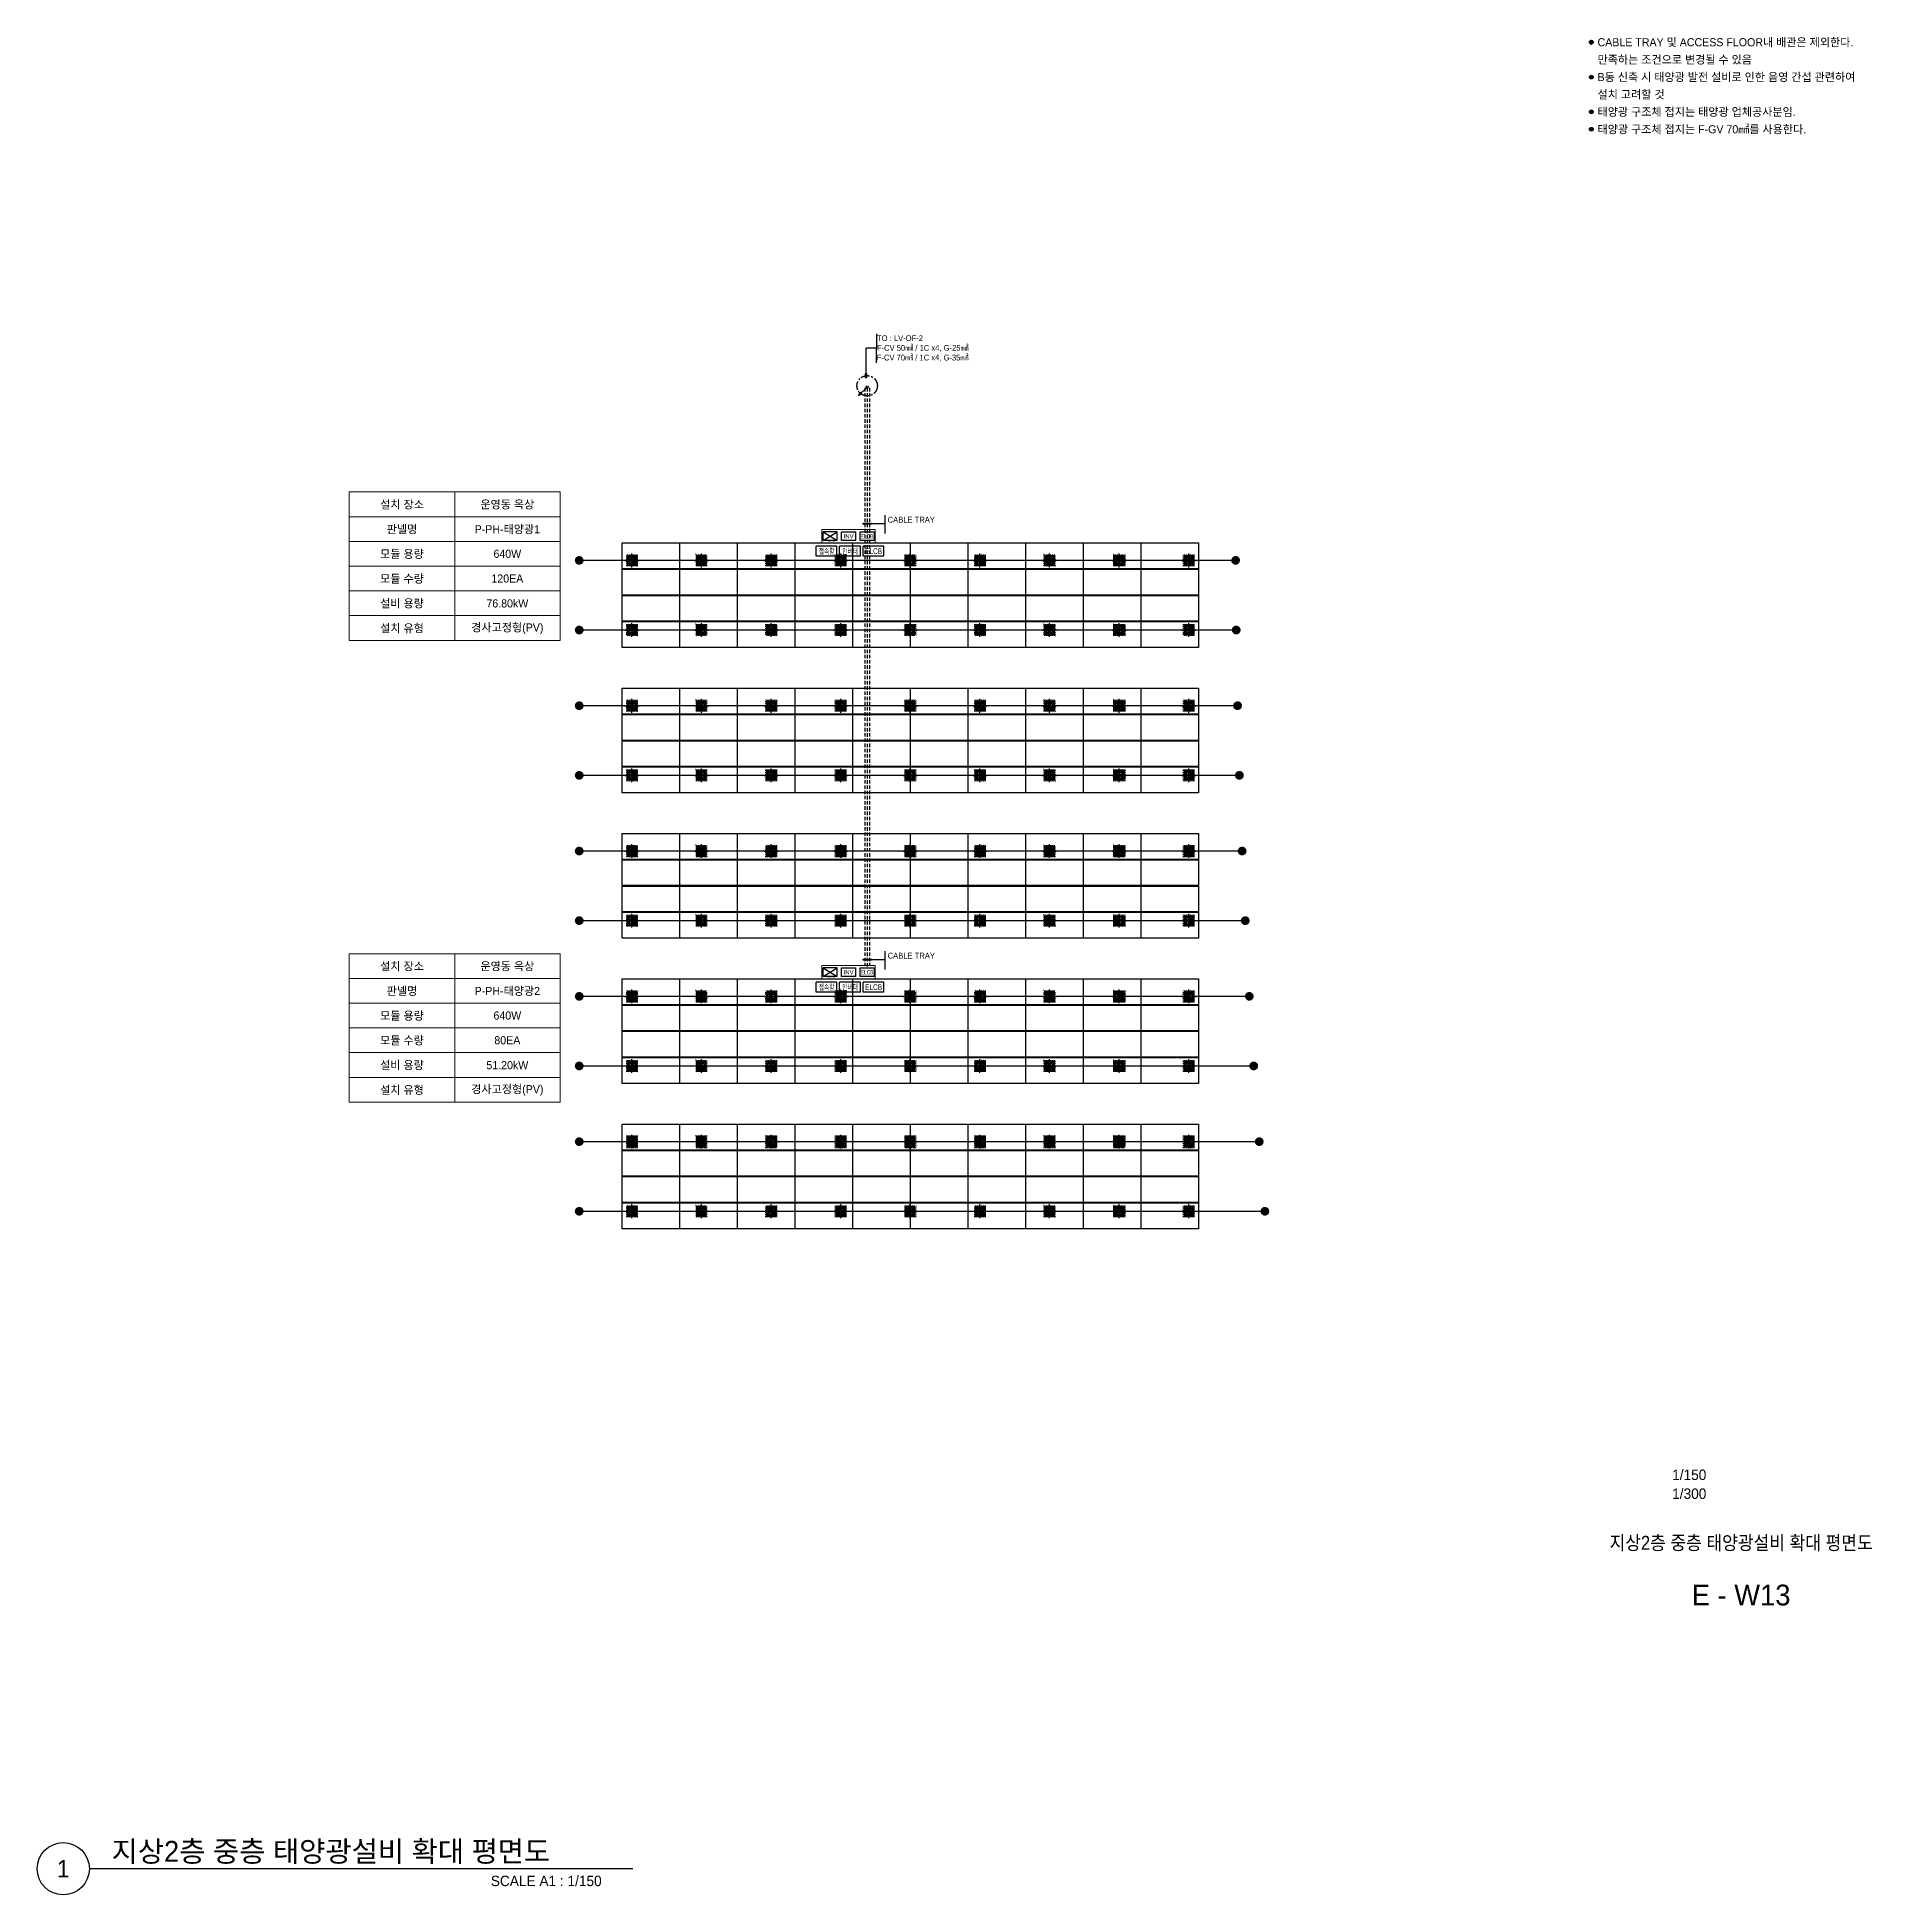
# Model space of a CAD drawing. Header units: millimetres. Extents: x 37541 to 999880, y 4425 to 1416340.
# Drawn here: x 421639 to 500709, y 4425 to 84470 of the extents above; entities that cross this region are included whole.
import ezdxf
from ezdxf.enums import TextEntityAlignment as Align

# ---------------------------------------------------------------- set-up
doc = ezdxf.new("R2010")
doc.units = ezdxf.units.MM
doc.header["$LTSCALE"] = 150
for name, pattern in [('C2', [18.5, 13.5, -2, 1, -2]), ('CENTER', [23.9, 20.4, -1.4, 0.7, -1.4]), ('CENTERX2', [4, 2.5, -0.5, 0.5, -0.5]), ('DASHEDX2', [1.5, 1, -0.5])]:
    doc.linetypes.add(name, pattern=pattern)
doc.layers.get('0').update_dxf_attribs({"lineweight": 0})
for name, color, linetype in [('------99 Grounding and Lightning', 3, 'Continuous'), ('-----09 E-WIRE-GV', 2, 'Continuous'), ('-----20 태양광', 3, 'Continuous'), ('-----29 Cable Schedule', 1, 'Continuous'), ('-----30 Text', 2, 'Continuous'), ('-----41 Drawing Title', 2, 'Continuous'), ('-----42 Drawing Number', 2, 'Continuous'), ('-----43 Drawing Scale', 3, 'Continuous'), ('1', 1, 'Continuous'), ('2', 2, 'Continuous'), ('DEVICE', 4, 'Continuous'), ('ELTEXT', 2, 'Continuous'), ('WIRING', 1, 'Continuous'), ('전력', 3, 'DASHEDX2'), ('태양광', 3, 'Continuous'), ('트레이', 140, 'Continuous')]:
    doc.layers.add(name, color=color, linetype=linetype)
doc.styles.add('ELEC', font='')
doc.styles.get('ELEC').set_extended_font_data('Dotum')

msp = doc.modelspace()

# ---------------------------------------------------------------- texts
at = {"layer": '-----30 Text', "style": 'ELEC'}
for s, p in [('B동 신축 시 태양광 발전 설비로 인한 음영 간섭 관련하여', (488887.318, 82749.999)), ('설치 고려할 것', (488887.318, 81999.999)), ('태양광 구조체 접지는 태양광 업체공사분임.', (488887.318, 81249.999)), ('태양광 구조체 접지는 F-GV 70㎟를 사용한다.', (488887.318, 80499.999))]:
    msp.add_text(s, height=350, dxfattribs=at).set_placement(p, align=Align.MIDDLE_LEFT)
at = {"layer": '-----41 Drawing Title', "style": 'ELEC', "width": 0.9}
msp.add_text('지상2층 중층 태양광설비 확대 평면도', height=600, dxfattribs=at).set_placement((495075, 19594.999), align=Align.MIDDLE_CENTER)
at = {"layer": '-----41 Drawing Title', "color": 2, "style": 'ELEC'}
msp.add_text('지상2층 중층 태양광설비 확대 평면도', height=900, dxfattribs=at).set_placement((424847.648, 5849.999))
at = {"layer": '-----41 Drawing Title', "color": 7, "style": 'ELEC'}
msp.add_text('1', height=750, dxfattribs=at).set_placement((422764.071, 5549.999), align=Align.MIDDLE)
at = {"layer": '-----41 Drawing Title', "style": 'ELEC'}
msp.add_text('SCALE A1 : 1/150', height=450, dxfattribs=at).set_placement((445968.613, 4799.999), align=Align.RIGHT)
at = {"layer": '-----42 Drawing Number', "style": 'ELEC'}
msp.add_text('E - W13', height=900, dxfattribs=at).set_placement((495075, 17344.999), align=Align.MIDDLE_CENTER)
at = {"layer": '-----43 Drawing Scale', "style": 'ELEC'}
for s, p in [('1/150', (492839.512, 22524.999)), ('1/300', (492839.512, 21709.999))]:
    msp.add_text(s, height=450, dxfattribs=at).set_placement(p, align=Align.MIDDLE_CENTER)
at = {"layer": 'DEVICE', "color": 2, "style": 'ELEC'}
for p in [(456610.335, 62963.152), (456610.335, 44178.939)]:
    msp.add_text('INV', height=187.5, dxfattribs=at).set_placement(p, align=Align.MIDDLE)
at = {"layer": 'DEVICE', "color": 2, "style": 'ELEC', "width": 0.7}
for p in [(457410, 62963.152), (457410, 44178.939)]:
    msp.add_text('ELCB', height=187.5, dxfattribs=at).set_placement(p, align=Align.MIDDLE)
at = {"layer": 'ELTEXT', "color": 2, "style": 'ELEC'}
for s, p in [('TO : LV-OF-2', (457835.205, 71375.559, 45078.983)), ('F-CV 50㎟ / 1C x4, G-25㎟', (457830.164, 70957.062, 45078.983)), ('F-CV 70㎟ / 1C x4, G-35㎟', (457825.122, 70538.565, 45078.983)), ('CABLE TRAY', (458294.467, 63552.007)), ('CABLE TRAY', (458294.467, 44767.794))]:
    msp.add_text(s, height=250, dxfattribs=at).set_placement(p)
at = {"layer": 'ELTEXT', "color": 2, "style": 'ELEC', "width": 0.7}
for s, p in [('접속함', (455662.116, 62320.92)), ('인버터', (456675.184, 62320.92)), ('ELCB', (457688.252, 62320.92)), ('접속함', (455662.116, 43536.707)), ('인버터', (456675.184, 43536.707)), ('ELCB', (457688.252, 43536.707))]:
    msp.add_text(s, height=250, dxfattribs=at).set_placement(p, align=Align.MIDDLE)

# ---------------------------------------------------------------- blocks, each defined once
blk = doc.blocks.new('SSH-20260319.160627')
at = {"layer": '-----30 Text'}
h = blk.add_hatch(color=256, dxfattribs=at)
edge = h.paths.add_edge_path()
edge.add_arc((15986, 33771), 160, 0, 360)
blk.add_circle((15986, 33771), 160, dxfattribs=at)
for p in [(15827, 33771), (15986, 33931), (16146, 33771), (15986, 33611)]:
    blk.add_point(p, dxfattribs=at)
at = {"layer": '-----30 Text', "style": 'ELEC'}
for s, p in [('CABLE TRAY 및 ACCESS FLOOR내 배관은 제외한다.', (16522, 33771)), ('만족하는 조건으로 변경될 수 있음', (16522, 32271))]:
    blk.add_text(s, height=700, dxfattribs=at).set_placement(p, align=Align.MIDDLE_LEFT)
blk = doc.blocks.new('*U1506')
blk.add_lwpolyline([(-1232, -558), (-1232, 558), (1232, 558), (1232, -558)], close=True)
blk = doc.blocks.new('*U1498')
at = {"layer": '-----20 태양광'}
for p in [(0, 3395), (2485, 3395), (4970, 3395), (7455, 3395), (9940, 3395), (12425, 3395), (14910, 3395), (17395, 3395), (19880, 3395), (22365, 3395), (0, 2263), (2485, 2263), (4970, 2263), (7455, 2263), (9940, 2263), (12425, 2263), (14910, 2263), (17395, 2263), (19880, 2263), (22365, 2263), (0, 1132), (2485, 1132), (4970, 1132), (7455, 1132), (9940, 1132), (12425, 1132), (14910, 1132), (17395, 1132), (19880, 1132), (22365, 1132), (0, 0), (2485, 0), (4970, 0), (7455, 0), (9940, 0), (12425, 0), (14910, 0), (17395, 0), (19880, 0), (22365, 0)]:
    blk.add_blockref('*U1506', p, dxfattribs=at)
blk = doc.blocks.new('*U1496')
blk.add_lwpolyline([(-1232, -558), (-1232, 558), (1232, 558), (1232, -558)], close=True)
blk = doc.blocks.new('*U1507')
at = {"layer": '-----20 태양광'}
for p in [(0, 3395), (2485, 3395), (4970, 3395), (7455, 3395), (9940, 3395), (12425, 3395), (14910, 3395), (17395, 3395), (19880, 3395), (22365, 3395), (0, 2263), (2485, 2263), (4970, 2263), (7455, 2263), (9940, 2263), (12425, 2263), (14910, 2263), (17395, 2263), (19880, 2263), (22365, 2263), (0, 1132), (2485, 1132), (4970, 1132), (7455, 1132), (9940, 1132), (12425, 1132), (14910, 1132), (17395, 1132), (19880, 1132), (22365, 1132), (0, 0), (2485, 0), (4970, 0), (7455, 0), (9940, 0), (12425, 0), (14910, 0), (17395, 0), (19880, 0), (22365, 0)]:
    blk.add_blockref('*U1496', p, dxfattribs=at)
blk = doc.blocks.new('*U1493')
blk.add_lwpolyline([(-1232, -558), (-1232, 558), (1232, 558), (1232, -558)], close=True)
blk = doc.blocks.new('*U1497')
at = {"layer": '-----20 태양광'}
for p in [(0, 3395), (2485, 3395), (4970, 3395), (7455, 3395), (9940, 3395), (12425, 3395), (14910, 3395), (17395, 3395), (19880, 3395), (22365, 3395), (0, 2263), (2485, 2263), (4970, 2263), (7455, 2263), (9940, 2263), (12425, 2263), (14910, 2263), (17395, 2263), (19880, 2263), (22365, 2263), (0, 1132), (2485, 1132), (4970, 1132), (7455, 1132), (9940, 1132), (12425, 1132), (14910, 1132), (17395, 1132), (19880, 1132), (22365, 1132), (0, 0), (2485, 0), (4970, 0), (7455, 0), (9940, 0), (12425, 0), (14910, 0), (17395, 0), (19880, 0), (22365, 0)]:
    blk.add_blockref('*U1493', p, dxfattribs=at)
blk = doc.blocks.new('*U1499')
blk.add_lwpolyline([(-1232, -558), (-1232, 558), (1232, 558), (1232, -558)], close=True)
blk = doc.blocks.new('*U1495')
at = {"layer": '-----20 태양광'}
for p in [(0, 3395), (2485, 3395), (4970, 3395), (7455, 3395), (9940, 3395), (12425, 3395), (14910, 3395), (17395, 3395), (19880, 3395), (22365, 3395), (0, 2263), (2485, 2263), (4970, 2263), (7455, 2263), (9940, 2263), (12425, 2263), (14910, 2263), (17395, 2263), (19880, 2263), (22365, 2263), (0, 1132), (2485, 1132), (4970, 1132), (7455, 1132), (9940, 1132), (12425, 1132), (14910, 1132), (17395, 1132), (19880, 1132), (22365, 1132), (0, 0), (2485, 0), (4970, 0), (7455, 0), (9940, 0), (12425, 0), (14910, 0), (17395, 0), (19880, 0), (22365, 0)]:
    blk.add_blockref('*U1499', p, dxfattribs=at)
blk = doc.blocks.new('*U1501')
blk.add_lwpolyline([(-1232, -558), (-1232, 558), (1232, 558), (1232, -558)], close=True)
blk = doc.blocks.new('*U1500')
at = {"layer": '-----20 태양광'}
for p in [(0, 3395), (2485, 3395), (4970, 3395), (7455, 3395), (9940, 3395), (12425, 3395), (14910, 3395), (17395, 3395), (19880, 3395), (22365, 3395), (0, 2263), (2485, 2263), (4970, 2263), (7455, 2263), (9940, 2263), (12425, 2263), (14910, 2263), (17395, 2263), (19880, 2263), (22365, 2263), (0, 1132), (2485, 1132), (4970, 1132), (7455, 1132), (9940, 1132), (12425, 1132), (14910, 1132), (17395, 1132), (19880, 1132), (22365, 1132), (0, 0), (2485, 0), (4970, 0), (7455, 0), (9940, 0), (12425, 0), (14910, 0), (17395, 0), (19880, 0), (22365, 0)]:
    blk.add_blockref('*U1501', p, dxfattribs=at)
blk = doc.blocks.new('G$CF06C846F')
at = {"linetype": 'CENTER', "ltscale": 5}
for p, q in [((0, 29), (58, 29)), ((29, 58), (29, 0))]:
    blk.add_line(p, q, dxfattribs=at)
blk.add_lwpolyline([(14, 20), (29, 12), (44, 20), (44, 38), (29, 46), (14, 38)], close=True)
for radius in [15, 10]:
    blk.add_circle((29, 29), radius)
blk = doc.blocks.new('G$CCACB8904')
h = blk.add_hatch()
h.set_pattern_fill('AR-CONC', color=256, scale=0.5)
h.paths.add_polyline_path([(300, 500), (300, 450), (450, 450), (450, 300), (500, 300), (500, 500)])
h.paths.add_polyline_path([(500, 300), (450, 300), (450, 150), (300, 150), (300, 100), (500, 100)])
h.paths.add_polyline_path([(300, 100), (300, 150), (150, 150), (150, 300), (100, 300), (100, 100)])
h.paths.add_polyline_path([(100, 300), (150, 300), (150, 450), (300, 450), (300, 500), (100, 500)])
at = {"linetype": 'CENTER', "ltscale": 50}
for p, q in [((0, 300), (600, 300)), ((300, 600), (300, 0))]:
    blk.add_line(p, q, dxfattribs=at)
for p, q in [((250, 304.5), (185, 304.5)), ((185, 295.5), (185, 304.5)), ((250, 295.5), (185, 295.5)), ((230, 295.5), (230, 304.5)), ((295.5, 350), (295.5, 415)), ((295.5, 415), (304.5, 415)), ((295.5, 370), (304.5, 370)), ((295.5, 250), (295.5, 185)), ((304.5, 225), (295.5, 225)), ((304.5, 185), (295.5, 185)), ((304.5, 350), (304.5, 415)), ((304.5, 250), (304.5, 185)), ((350, 304.5), (415, 304.5)), ((350, 295.5), (415, 295.5)), ((370, 304.5), (370, 295.5)), ((415, 304.5), (415, 295.5))]:
    blk.add_line(p, q)
for points in [[(100, 500), (500, 500), (500, 100), (100, 100)], [(150, 150), (450, 150), (450, 450), (150, 450)], [(250, 250), (350, 250), (350, 350), (250, 350)], [(253.2, 253.2), (346.8, 253.2), (346.8, 346.8), (253.2, 346.8)]]:
    blk.add_lwpolyline(points, close=True)
for p in [(161, 381), (161, 161), (381, 381), (381, 161)]:
    blk.add_blockref('G$CF06C846F', p)
blk = doc.blocks.new('*U1521')
blk.add_blockref('G$CCACB8904', (-300, -300))
blk = doc.blocks.new('*U1520')
blk.add_blockref('*U1521', (0, 0))
blk = doc.blocks.new('*U1510')
blk.add_blockref('*U1520', (0, 0))
blk = doc.blocks.new('*U1509')
at = {"layer": '-----20 태양광'}
for p in [(0, 3000), (3000, 3000), (6000, 3000), (9000, 3000), (0, 0), (3000, 0), (6000, 0), (9000, 0)]:
    blk.add_blockref('*U1510', p, dxfattribs=at)
at = {"layer": '-----20 태양광', "linetype": 'ByBlock', "lineweight": -2}
for p in [(12000, 3000), (15000, 3000), (18000, 3000), (21000, 3000), (24000, 3000), (12000, 0), (15000, 0), (18000, 0), (21000, 0), (24000, 0)]:
    blk.add_blockref('*U1510', p, dxfattribs=at)
blk = doc.blocks.new('*U1523')
blk.add_blockref('G$CCACB8904', (-300, -300))
blk = doc.blocks.new('*U1522')
blk.add_blockref('*U1523', (0, 0))
blk = doc.blocks.new('*U1512')
blk.add_blockref('*U1522', (0, 0))
blk = doc.blocks.new('*U1511')
at = {"layer": '-----20 태양광'}
for p in [(0, 3000), (3000, 3000), (6000, 3000), (9000, 3000), (0, 0), (3000, 0), (6000, 0), (9000, 0)]:
    blk.add_blockref('*U1512', p, dxfattribs=at)
at = {"layer": '-----20 태양광', "linetype": 'ByBlock', "lineweight": -2}
for p in [(12000, 3000), (15000, 3000), (18000, 3000), (21000, 3000), (24000, 3000), (12000, 0), (15000, 0), (18000, 0), (21000, 0), (24000, 0)]:
    blk.add_blockref('*U1512', p, dxfattribs=at)
blk = doc.blocks.new('*U1515')
blk.add_blockref('G$CCACB8904', (-300, -300))
blk = doc.blocks.new('*U1514')
blk.add_blockref('*U1515', (0, 0))
blk = doc.blocks.new('*U1505')
blk.add_blockref('*U1514', (0, 0))
blk = doc.blocks.new('*U1513')
at = {"layer": '-----20 태양광'}
for p in [(0, 3000), (3000, 3000), (6000, 3000), (9000, 3000), (0, 0), (3000, 0), (6000, 0), (9000, 0)]:
    blk.add_blockref('*U1505', p, dxfattribs=at)
at = {"layer": '-----20 태양광', "linetype": 'ByBlock', "lineweight": -2}
for p in [(12000, 3000), (15000, 3000), (18000, 3000), (21000, 3000), (24000, 3000), (12000, 0), (15000, 0), (18000, 0), (21000, 0), (24000, 0)]:
    blk.add_blockref('*U1505', p, dxfattribs=at)
blk = doc.blocks.new('*U1517')
blk.add_blockref('G$CCACB8904', (-300, -300))
blk = doc.blocks.new('*U1516')
blk.add_blockref('*U1517', (0, 0))
blk = doc.blocks.new('*U1503')
blk.add_blockref('*U1516', (0, 0))
blk = doc.blocks.new('*U1502')
at = {"layer": '-----20 태양광'}
for p in [(0, 3000), (3000, 3000), (6000, 3000), (9000, 3000), (0, 0), (3000, 0), (6000, 0), (9000, 0)]:
    blk.add_blockref('*U1503', p, dxfattribs=at)
at = {"layer": '-----20 태양광', "linetype": 'ByBlock', "lineweight": -2}
for p in [(12000, 3000), (15000, 3000), (18000, 3000), (21000, 3000), (24000, 3000), (12000, 0), (15000, 0), (18000, 0), (21000, 0), (24000, 0)]:
    blk.add_blockref('*U1503', p, dxfattribs=at)
blk = doc.blocks.new('*U1519')
blk.add_blockref('G$CCACB8904', (-300, -300))
blk = doc.blocks.new('*U1518')
blk.add_blockref('*U1519', (0, 0))
blk = doc.blocks.new('*U1508')
blk.add_blockref('*U1518', (0, 0))
blk = doc.blocks.new('*U1504')
at = {"layer": '-----20 태양광'}
for p in [(0, 3000), (3000, 3000), (6000, 3000), (9000, 3000), (0, 0), (3000, 0), (6000, 0), (9000, 0)]:
    blk.add_blockref('*U1508', p, dxfattribs=at)
at = {"layer": '-----20 태양광', "linetype": 'ByBlock', "lineweight": -2}
for p in [(12000, 3000), (15000, 3000), (18000, 3000), (21000, 3000), (24000, 3000), (12000, 0), (15000, 0), (18000, 0), (21000, 0), (24000, 0)]:
    blk.add_blockref('*U1508', p, dxfattribs=at)
blk = doc.blocks.new('LBOX2')
at = {"layer": 'DEVICE'}
for p, q in [((300, 375), (-300, 375)), ((-300, 375), (300, 0)), ((-300, 0), (300, 375)), ((-300, 0), (-300, 375)), ((300, 0), (-300, 0)), ((300, 0), (300, 375))]:
    blk.add_line(p, q, dxfattribs=at)
blk = doc.blocks.new('DN')
at = {"layer": 'WIRING', "color": 4}
for p, q in [((-53, -53), (-619, -619)), ((-619, -619), (-442, -371)), ((-619, -619), (-371, -442)), ((-424, -389), (-530, -495)), ((-389, -424), (-495, -530)), ((-371, -442), (-442, -371))]:
    blk.add_line(p, q, dxfattribs=at)
blk.add_circle((0, 0), 75, dxfattribs=at)
blk = doc.blocks.new('구조체접속')
h = blk.add_hatch()
h.set_pattern_fill('ANGLE', color=1, scale=200)
h.set_pattern_definition([(0, (0, 0), (0, 55), [40, -15]), (90, (0, 0), (-55, 3e-15), [40, -15])])
h.paths.add_polyline_path([(168, 168), (-168, 168), (-168, -168), (168, -168)])
at = {"color": 1}
for p, q in [((166, 168), (168, 166)), ((-168, -166), (-166, -168))]:
    blk.add_line(p, q, dxfattribs=at)
at = {"color": 1, "const_width": 2}
blk.add_lwpolyline([(168, 168), (-168, 168), (-168, -168), (168, -168)], close=True, dxfattribs=at)
blk = doc.blocks.new('접속점 (본딩)')
h = blk.add_hatch(color=256)
h.dxf.hatch_style = 1
h.paths.add_polyline_path([(125, 0, 1), (-125, 0, 1)])
at = {"const_width": 2}
for points in [[(125, 0, 1), (-125, 0)], [(125, 0, -1), (-125, 0)]]:
    blk.add_lwpolyline(points, format="xyb", dxfattribs=at)

# ---------------------------------------------------------------- hatches: boundary and pattern name
at = {"layer": '-----30 Text'}
h = msp.add_hatch(color=256, dxfattribs=at)
edge = h.paths.add_edge_path()
edge.add_arc((488619.619, 82749.999), 79.932, 0, 360)
h = msp.add_hatch(color=256, dxfattribs=at)
edge = h.paths.add_edge_path()
edge.add_arc((488619.619, 81249.999), 79.932, 0, 360)
h = msp.add_hatch(color=256, dxfattribs=at)
edge = h.paths.add_edge_path()
edge.add_arc((488619.619, 80499.999), 79.932, 0, 360)

# ---------------------------------------------------------------- linework, layer by layer
at = {"layer": '-----09 E-WIRE-GV', "color": 4, "linetype": 'C2', "ltscale": 0.1, "const_width": 50, "elevation": 0}
for points in [[(445000, 61923.988), (447016.942, 61923.988)], [(450017.104, 61923.988), (447521.141, 61923.988)], [(453017.104, 61923.988), (450521.141, 61923.988)], [(456017.104, 61923.988), (453521.141, 61923.988)], [(459017.104, 61923.988), (456521.141, 61923.988)], [(462017.104, 61923.988), (459521.141, 61923.988)], [(465017.104, 61923.988), (462521.141, 61923.988)], [(468017.104, 61923.988), (465521.141, 61923.988)], [(471017.104, 61923.988), (468521.141, 61923.988)], [(473289.36, 61923.988), (471521.141, 61923.988)], [(445000, 58923.988), (447016.942, 58923.988)], [(450017.104, 58923.988), (447521.141, 58923.988)], [(453017.104, 58923.988), (450521.141, 58923.988)], [(456017.104, 58923.988), (453521.141, 58923.988)], [(459017.104, 58923.988), (456521.141, 58923.988)], [(462017.104, 58923.988), (459521.141, 58923.988)], [(465017.104, 58923.988), (462521.141, 58923.988)], [(468017.104, 58923.988), (465521.141, 58923.988)], [(471017.104, 58923.988), (468521.141, 58923.988)], [(473315.225, 58923.988), (471521.141, 58923.988)], [(445000, 55662.584), (447016.942, 55662.584)], [(450017.104, 55662.584), (447521.141, 55662.584)], [(453017.104, 55662.584), (450521.141, 55662.584)], [(456017.104, 55662.584), (453521.141, 55662.584)], [(459017.104, 55662.584), (456521.141, 55662.584)], [(462017.104, 55662.584), (459521.141, 55662.584)], [(465017.104, 55662.584), (462521.141, 55662.584)], [(468017.104, 55662.584), (465521.141, 55662.584)], [(471017.104, 55662.584), (468521.141, 55662.584)], [(473372.95, 55662.584), (471521.141, 55662.584)], [(445000, 52662.584), (447016.942, 52662.584)], [(450017.104, 52662.584), (447521.141, 52662.584)], [(453017.104, 52662.584), (450521.141, 52662.584)], [(456017.104, 52662.584), (453521.141, 52662.584)], [(459017.104, 52662.584), (456521.141, 52662.584)], [(462017.104, 52662.584), (459521.141, 52662.584)], [(465017.104, 52662.584), (462521.141, 52662.584)], [(468017.104, 52662.584), (465521.141, 52662.584)], [(471017.104, 52662.584), (468521.141, 52662.584)], [(473453.294, 52662.584), (471521.141, 52662.584)], [(445000, 49401.179), (447016.942, 49401.179)], [(450017.104, 49401.179), (447521.141, 49401.179)], [(453017.104, 49401.179), (450521.141, 49401.179)], [(456017.104, 49401.179), (453521.141, 49401.179)], [(459017.104, 49401.179), (456521.141, 49401.179)], [(462017.104, 49401.179), (459521.141, 49401.179)], [(465017.104, 49401.179), (462521.141, 49401.179)], [(468017.104, 49401.179), (465521.141, 49401.179)], [(471017.104, 49401.179), (468521.141, 49401.179)], [(473570.283, 49401.179), (471521.141, 49401.179)], [(445000, 46401.179), (447016.942, 46401.179)], [(450017.104, 46401.179), (447521.141, 46401.179)], [(453017.104, 46401.179), (450521.141, 46401.179)], [(456017.104, 46401.179), (453521.141, 46401.179)], [(459017.104, 46401.179), (456521.141, 46401.179)], [(462017.104, 46401.179), (459521.141, 46401.179)], [(465017.104, 46401.179), (462521.141, 46401.179)], [(468017.104, 46401.179), (465521.141, 46401.179)], [(471017.104, 46401.179), (468521.141, 46401.179)], [(473705.187, 46401.179), (471521.141, 46401.179)], [(445000, 43139.775), (447016.942, 43139.775)], [(450017.104, 43139.775), (447521.141, 43139.775)], [(453017.104, 43139.775), (450521.141, 43139.775)], [(456017.104, 43139.775), (453521.141, 43139.775)], [(459017.104, 43139.775), (456521.141, 43139.775)], [(462017.104, 43139.775), (459521.141, 43139.775)], [(465017.104, 43139.775), (462521.141, 43139.775)], [(468017.104, 43139.775), (465521.141, 43139.775)], [(471017.104, 43139.775), (468521.141, 43139.775)], [(473881.555, 43139.775), (471521.141, 43139.775)], [(445000, 40139.775), (447016.942, 40139.775)], [(450017.104, 40139.775), (447521.141, 40139.775)], [(453017.104, 40139.775), (450521.141, 40139.775)], [(456017.104, 40139.775), (453521.141, 40139.775)], [(459017.104, 40139.775), (456521.141, 40139.775)], [(462017.104, 40139.775), (459521.141, 40139.775)], [(465017.104, 40139.775), (462521.141, 40139.775)], [(468017.104, 40139.775), (465521.141, 40139.775)], [(471017.104, 40139.775), (468521.141, 40139.775)], [(474071.153, 40139.775), (471521.141, 40139.775)], [(445000, 36878.371), (447016.942, 36878.371)], [(450017.104, 36878.371), (447521.141, 36878.371)], [(453017.104, 36878.371), (450521.141, 36878.371)], [(456017.104, 36878.371), (453521.141, 36878.371)], [(459017.104, 36878.371), (456521.141, 36878.371)], [(462017.104, 36878.371), (459521.141, 36878.371)], [(465017.104, 36878.371), (462521.141, 36878.371)], [(468017.104, 36878.371), (465521.141, 36878.371)], [(471017.104, 36878.371), (468521.141, 36878.371)], [(474307.076, 36878.371), (471521.141, 36878.371)], [(445000, 33878.371), (447016.942, 33878.371)], [(450017.104, 33878.371), (447521.141, 33878.371)], [(453017.104, 33878.371), (450521.141, 33878.371)], [(456017.104, 33878.371), (453521.141, 33878.371)], [(459017.104, 33878.371), (456521.141, 33878.371)], [(462017.104, 33878.371), (459521.141, 33878.371)], [(465017.104, 33878.371), (462521.141, 33878.371)], [(468017.104, 33878.371), (465521.141, 33878.371)], [(471017.104, 33878.371), (468521.141, 33878.371)], [(474551.557, 33878.371), (471521.141, 33878.371)]]:
    msp.add_lwpolyline(points, dxfattribs=at)
at = {"layer": '-----30 Text'}
for centre in [(488619.619, 82749.999), (488619.619, 81249.999), (488619.619, 80499.999)]:
    msp.add_circle(centre, 79.932, dxfattribs=at)
at = {"layer": '-----41 Drawing Title', "color": 7}
msp.add_line((447310.929, 5549.999), (423889.071, 5549.999), dxfattribs=at)
msp.add_circle((422764.071, 5549.999), 1125, dxfattribs=at)
at = {"elevation": 0}
for points in [[(455460.67, 63254.69), (457760, 63254.69), (457760, 62679.69), (455460.67, 62679.69)], [(455460.67, 44470.477), (457760, 44470.477), (457760, 43895.477), (455460.67, 43895.477)]]:
    msp.add_lwpolyline(points, close=True, dxfattribs=at)
at = {"layer": 'DEVICE'}
for p, q in [((456310.335, 63154.69), (456910.335, 63154.69)), ((456310.335, 62779.69), (456310.335, 63154.69)), ((456910.335, 62779.69), (456310.335, 62779.69)), ((456910.335, 63154.69), (456910.335, 62779.69)), ((457110, 63154.69), (457710, 63154.69)), ((457110, 62779.69), (457110, 63154.69)), ((457710, 62779.69), (457110, 62779.69)), ((457710, 63154.69), (457710, 62779.69)), ((456310.335, 44370.477), (456910.335, 44370.477)), ((456310.335, 43995.477), (456310.335, 44370.477)), ((456910.335, 44370.477), (456910.335, 43995.477)), ((457110, 44370.477), (457710, 44370.477)), ((457110, 43995.477), (457110, 44370.477)), ((457710, 44370.477), (457710, 43995.477)), ((456910.335, 43995.477), (456310.335, 43995.477)), ((457710, 43995.477), (457110, 43995.477))]:
    msp.add_line(p, q, dxfattribs=at)
at = {"layer": 'ELTEXT', "color": 1}
for p, q in [((456105.548, 62534.538), (455209.548, 62534.538)), ((455209.548, 62102.538), (455209.548, 62534.538)), ((456105.548, 62102.538), (456105.548, 62534.538)), ((457118.616, 62534.538), (456222.616, 62534.538)), ((456222.616, 62102.538), (456222.616, 62534.538)), ((457118.616, 62102.538), (457118.616, 62534.538)), ((458131.683, 62534.538), (457235.683, 62534.538)), ((457235.683, 62102.538), (457235.683, 62534.538)), ((458131.683, 62102.538), (458131.683, 62534.538)), ((456105.548, 62102.538), (455209.548, 62102.538)), ((457118.616, 62102.538), (456222.616, 62102.538)), ((458131.683, 62102.538), (457235.683, 62102.538)), ((456105.548, 43750.325), (455209.548, 43750.325)), ((455209.548, 43318.325), (455209.548, 43750.325)), ((456105.548, 43318.325), (455209.548, 43318.325)), ((456105.548, 43318.325), (456105.548, 43750.325)), ((457118.616, 43750.325), (456222.616, 43750.325)), ((456222.616, 43318.325), (456222.616, 43750.325)), ((457118.616, 43318.325), (456222.616, 43318.325)), ((457118.616, 43318.325), (457118.616, 43750.325)), ((458131.683, 43750.325), (457235.683, 43750.325)), ((457235.683, 43318.325), (457235.683, 43750.325)), ((458131.683, 43318.325), (457235.683, 43318.325)), ((458131.683, 43318.325), (458131.683, 43750.325))]:
    msp.add_line(p, q, dxfattribs=at)
at = {"layer": '전력', "elevation": 0}
for points in [[(457410, 69351.163), (457410, 63154.69)], [(457410, 63249.69), (457410, 44370.477)]]:
    msp.add_lwpolyline(points, dxfattribs=at)
at = {"layer": '태양광', "color": 1, "linetype": 'Continuous'}
for p, q in [((457809.072, 71688.892), (457804.031, 70443.26)), ((457361.707, 69976.28), (457361.707, 71066.076)), ((457806.551, 71066.076), (457361.707, 71066.076)), ((457591.715, 63508.096), (458191.159, 63508.096)), ((458191.159, 63084.583), (458191.159, 63876.802)), ((458191.159, 44300.37), (458191.159, 45092.589)), ((457591.715, 44723.883), (458191.159, 44723.883))]:
    msp.add_line(p, q, dxfattribs=at)
at = {"layer": '태양광', "color": 1, "linetype": 'Continuous', "elevation": 0}
for points in [[(457381.443, 69976.28), (457381.443, 69794.651), (457341.972, 69794.651), (457341.972, 69976.28)], [(457231.018, 63528.129), (457591.715, 63528.129), (457591.715, 63488.064), (457231.018, 63488.064)], [(457231.018, 44743.916), (457591.715, 44743.916), (457591.715, 44703.851), (457231.018, 44703.851)]]:
    msp.add_lwpolyline(points, close=True, dxfattribs=at)
at = {"layer": '태양광', "color": 1, "linetype": 'CENTERX2'}
msp.add_circle((457410, 69446.163), 439.303, dxfattribs=at)
at = {"layer": '트레이', "linetype": 'DASHEDX2'}
for p, q in [((457310, 69356.163), (457310, 63254.69)), ((457510, 69356.163), (457510, 63254.69)), ((457310, 63254.69), (457310, 44470.477)), ((457510, 63254.69), (457510, 44470.477)), ((455710.67, 62779.69), (456010.67, 62779.69)), ((455710.67, 43995.477), (456010.67, 43995.477))]:
    msp.add_line(p, q, dxfattribs=at)

# ---------------------------------------------------------------- block references
at = {"layer": '------99 Grounding and Lightning', "xscale": 1.5, "yscale": 1.5, "zscale": 1.5}
for name, p, rotation in [('접속점 (본딩)', (445000, 61923.988), 270), ('구조체접속', (447269.042, 61923.988), 270), ('구조체접속', (450269.042, 61923.988), 270), ('구조체접속', (453269.042, 61923.988), 270), ('구조체접속', (456269.042, 61923.988), 270), ('구조체접속', (459269.042, 61923.988), 270), ('구조체접속', (462269.042, 61923.988), 270), ('구조체접속', (465269.042, 61923.988), 270), ('구조체접속', (468269.042, 61923.988), 270), ('구조체접속', (471269.042, 61923.988), 270), ('접속점 (본딩)', (473289.36, 61923.988), 89.99999999999999), ('접속점 (본딩)', (445000, 58923.988), 270), ('구조체접속', (447269.042, 58923.988), 270), ('구조체접속', (450269.042, 58923.988), 270), ('구조체접속', (453269.042, 58923.988), 270), ('구조체접속', (456269.042, 58923.988), 270), ('구조체접속', (459269.042, 58923.988), 270), ('구조체접속', (462269.042, 58923.988), 270), ('구조체접속', (465269.042, 58923.988), 270), ('구조체접속', (468269.042, 58923.988), 270), ('구조체접속', (471269.042, 58923.988), 270), ('접속점 (본딩)', (473315.225, 58923.988), 89.99999999999999), ('접속점 (본딩)', (445000, 55662.584), 270), ('구조체접속', (447269.042, 55662.584), 270), ('구조체접속', (450269.042, 55662.584), 270), ('구조체접속', (453269.042, 55662.584), 270), ('구조체접속', (456269.042, 55662.584), 270), ('구조체접속', (459269.042, 55662.584), 270), ('구조체접속', (462269.042, 55662.584), 270), ('구조체접속', (465269.042, 55662.584), 270), ('구조체접속', (468269.042, 55662.584), 270), ('구조체접속', (471269.042, 55662.584), 270), ('접속점 (본딩)', (473372.95, 55662.584), 89.99999999999999), ('접속점 (본딩)', (445000, 52662.584), 270), ('구조체접속', (447269.042, 52662.584), 270), ('구조체접속', (450269.042, 52662.584), 270), ('구조체접속', (453269.042, 52662.584), 270), ('구조체접속', (456269.042, 52662.584), 270), ('구조체접속', (459269.042, 52662.584), 270), ('구조체접속', (462269.042, 52662.584), 270), ('구조체접속', (465269.042, 52662.584), 270), ('구조체접속', (468269.042, 52662.584), 270), ('구조체접속', (471269.042, 52662.584), 270), ('접속점 (본딩)', (473453.294, 52662.584), 89.99999999999999), ('구조체접속', (447269.042, 49401.179), 270), ('구조체접속', (450269.042, 49401.179), 270), ('구조체접속', (453269.042, 49401.179), 270), ('구조체접속', (456269.042, 49401.179), 270), ('구조체접속', (459269.042, 49401.179), 270), ('구조체접속', (462269.042, 49401.179), 270), ('구조체접속', (465269.042, 49401.179), 270), ('구조체접속', (468269.042, 49401.179), 270), ('구조체접속', (471269.042, 49401.179), 270), ('접속점 (본딩)', (445000, 49401.179), 270), ('접속점 (본딩)', (473570.283, 49401.179), 89.99999999999999), ('접속점 (본딩)', (445000, 46401.179), 270), ('구조체접속', (447269.042, 46401.179), 270), ('구조체접속', (450269.042, 46401.179), 270), ('구조체접속', (453269.042, 46401.179), 270), ('구조체접속', (456269.042, 46401.179), 270), ('구조체접속', (459269.042, 46401.179), 270), ('구조체접속', (462269.042, 46401.179), 270), ('구조체접속', (465269.042, 46401.179), 270), ('구조체접속', (468269.042, 46401.179), 270), ('구조체접속', (471269.042, 46401.179), 270), ('접속점 (본딩)', (473705.187, 46401.179), 89.99999999999999), ('접속점 (본딩)', (445000, 43139.775), 270), ('구조체접속', (447269.042, 43139.775), 270), ('구조체접속', (450269.042, 43139.775), 270), ('구조체접속', (453269.042, 43139.775), 270), ('구조체접속', (456269.042, 43139.775), 270), ('구조체접속', (459269.042, 43139.775), 270), ('구조체접속', (462269.042, 43139.775), 270), ('구조체접속', (465269.042, 43139.775), 270), ('구조체접속', (468269.042, 43139.775), 270), ('구조체접속', (471269.042, 43139.775), 270), ('접속점 (본딩)', (473881.555, 43139.775), 89.99999999999999), ('접속점 (본딩)', (445000, 40139.775), 270), ('구조체접속', (447269.042, 40139.775), 270), ('구조체접속', (450269.042, 40139.775), 270), ('구조체접속', (453269.042, 40139.775), 270), ('구조체접속', (456269.042, 40139.775), 270), ('구조체접속', (459269.042, 40139.775), 270), ('구조체접속', (462269.042, 40139.775), 270), ('구조체접속', (465269.042, 40139.775), 270), ('구조체접속', (468269.042, 40139.775), 270), ('구조체접속', (471269.042, 40139.775), 270), ('접속점 (본딩)', (474071.153, 40139.775), 89.99999999999999), ('접속점 (본딩)', (445000, 36878.371), 270), ('구조체접속', (447269.042, 36878.371), 270), ('구조체접속', (450269.042, 36878.371), 270), ('구조체접속', (453269.042, 36878.371), 270), ('구조체접속', (456269.042, 36878.371), 270), ('구조체접속', (459269.042, 36878.371), 270), ('구조체접속', (462269.042, 36878.371), 270), ('구조체접속', (465269.042, 36878.371), 270), ('구조체접속', (468269.042, 36878.371), 270), ('구조체접속', (471269.042, 36878.371), 270), ('접속점 (본딩)', (474307.076, 36878.371), 89.99999999999999), ('접속점 (본딩)', (445000, 33878.371), 270), ('구조체접속', (447269.042, 33878.371), 270), ('구조체접속', (450269.042, 33878.371), 270), ('구조체접속', (453269.042, 33878.371), 270), ('구조체접속', (456269.042, 33878.371), 270), ('구조체접속', (459269.042, 33878.371), 270), ('구조체접속', (462269.042, 33878.371), 270), ('구조체접속', (465269.042, 33878.371), 270), ('구조체접속', (468269.042, 33878.371), 270), ('구조체접속', (471269.042, 33878.371), 270), ('접속점 (본딩)', (474551.557, 33878.371), 89.99999999999999)]:
    msp.add_blockref(name, p, dxfattribs=dict(at, rotation=rotation))
at = {"layer": '-----20 태양광'}
for name, p in [('*U1500', (448086.542, 58726.672)), ('*U1495', (448086.542, 52465.267)), ('*U1497', (448086.542, 46203.863)), ('*U1507', (448086.542, 39942.459)), ('*U1498', (448086.542, 33681.055))]:
    msp.add_blockref(name, p, dxfattribs=at)
at = {"layer": '-----20 태양광', "xscale": -1, "rotation": 180}
for name, p in [('*U1504', (447269.042, 61923.988)), ('*U1502', (447269.042, 55662.584)), ('*U1513', (447269.042, 49401.179)), ('*U1511', (447269.042, 43139.775)), ('*U1509', (447269.042, 36878.371))]:
    msp.add_blockref(name, p, dxfattribs=at)
at = {"layer": '-----29 Cable Schedule', "xscale": 0.5, "yscale": 0.5, "zscale": 0.5}
msp.add_blockref('SSH-20260319.160627', (480626.413, 67364.351), dxfattribs=at)
for p in [(455810.67, 62779.69), (455810.67, 43995.477)]:
    msp.add_blockref('LBOX2', p)
at = {"layer": '전력', "xscale": 0.6, "yscale": 0.6, "zscale": 0.6}
msp.add_blockref('DN', (457410, 69396.163), dxfattribs=at)

msp.set_redraw_order([(e.dxf.handle, doc.entitydb.next_handle()) for e in msp.query("TEXT MTEXT ATTDEF DIMENSION ARC_DIMENSION")])  # texts and dimensions are drawn at this point

# ---------------------------------------------------------------- wipeouts: each hides what was drawn before it
at = {"color": 1, "linetype": 'ByBlock', "lineweight": 5}
for points in [[(435092.801, 64873.48), (439633.069, 64873.48), (439633.069, 63807.69), (435092.801, 63807.69)], [(435092.801, 62741.9), (439633.069, 62741.9), (439633.069, 61676.11), (435092.801, 61676.11)], [(435092.801, 60610.321), (439633.069, 60610.321), (439633.069, 59544.531), (435092.801, 59544.531)], [(435092.801, 44978.741), (439633.069, 44978.741), (439633.069, 43912.951), (435092.801, 43912.951)], [(435092.801, 42847.161), (439633.069, 42847.161), (439633.069, 41781.371), (435092.801, 41781.371)], [(435092.801, 40715.581), (439633.069, 40715.581), (439633.069, 39649.792), (435092.801, 39649.792)]]:
    msp.add_wipeout(points, dxfattribs=at).dxf.layer = '1'

# ---------------------------------------------------------------- next in the draw order: wipeouts: each hides what was drawn before it
for points in [[(439633.069, 64873.48), (444173.337, 64873.48), (444173.337, 63807.69), (439633.069, 63807.69)], [(435092.801, 61676.11), (439633.069, 61676.11), (439633.069, 59544.531), (435092.801, 59544.531)], [(439633.069, 44978.741), (444173.337, 44978.741), (444173.337, 43912.951), (439633.069, 43912.951)], [(435092.801, 41781.371), (439633.069, 41781.371), (439633.069, 39649.792), (435092.801, 39649.792)]]:
    msp.add_wipeout(points, dxfattribs=at).dxf.layer = '1'

# ---------------------------------------------------------------- next in the draw order: wipeouts: each hides what was drawn before it
for points in [[(439633.069, 60610.321), (444173.337, 60610.321), (444173.337, 59544.531), (439633.069, 59544.531)], [(439633.069, 40715.581), (444173.337, 40715.581), (444173.337, 39649.792), (439633.069, 39649.792)]]:
    msp.add_wipeout(points, dxfattribs=at).dxf.layer = '1'

# ---------------------------------------------------------------- next in the draw order: wipeouts: each hides what was drawn before it
for points in [[(439633.069, 61676.11), (444173.337, 61676.11), (444173.337, 59544.531), (439633.069, 59544.531)], [(439633.069, 41781.371), (444173.337, 41781.371), (444173.337, 39649.792), (439633.069, 39649.792)]]:
    msp.add_wipeout(points, dxfattribs=at).dxf.layer = '1'

# ---------------------------------------------------------------- next in the draw order: wipeouts: each hides what was drawn before it
for points in [[(435092.801, 61676.11), (439633.069, 61676.11), (439633.069, 60610.321), (435092.801, 60610.321)], [(435092.801, 59544.531), (439633.069, 59544.531), (439633.069, 58478.741), (435092.801, 58478.741)], [(435092.801, 41781.371), (439633.069, 41781.371), (439633.069, 40715.581), (435092.801, 40715.581)], [(435092.801, 39649.792), (439633.069, 39649.792), (439633.069, 38584.002), (435092.801, 38584.002)]]:
    msp.add_wipeout(points, dxfattribs=at).dxf.layer = '1'

# ---------------------------------------------------------------- next in the draw order: texts
at = {"layer": '2', "linetype": 'ByBlock', "lineweight": 5, "style": 'ELEC'}
for s, p in [('모듈 수량', (437362.935, 61143.216)), ('설비 용량', (437362.935, 60077.426)), ('설치 유형', (437362.935, 59011.636)), ('모듈 수량', (437362.935, 41248.476)), ('설비 용량', (437362.935, 40182.686)), ('설치 유형', (437362.935, 39116.897))]:
    msp.add_text(s, height=350, dxfattribs=at).set_placement(p, align=Align.MIDDLE)

# ---------------------------------------------------------------- next in the draw order: wipeouts: each hides what was drawn before it
at = {"color": 1, "linetype": 'ByBlock', "lineweight": 5}
for points in [[(439633.069, 61676.11), (444173.337, 61676.11), (444173.337, 60610.321), (439633.069, 60610.321)], [(439633.069, 59544.531), (444173.337, 59544.531), (444173.337, 58478.741), (439633.069, 58478.741)], [(439633.069, 41781.371), (444173.337, 41781.371), (444173.337, 40715.581), (439633.069, 40715.581)], [(439633.069, 39649.792), (444173.337, 39649.792), (444173.337, 38584.002), (439633.069, 38584.002)]]:
    msp.add_wipeout(points, dxfattribs=at).dxf.layer = '1'

# ---------------------------------------------------------------- next in the draw order: linework, layer by layer
at = {"layer": '1', "color": 1, "linetype": 'ByBlock', "lineweight": 5, "elevation": 0}
for points in [[(439633.069, 60610.321), (444173.337, 60610.321), (444173.337, 59544.531), (439633.069, 59544.531)], [(435092.801, 59544.531), (439633.069, 59544.531), (439633.069, 58478.741), (435092.801, 58478.741)], [(439633.069, 59544.531), (444173.337, 59544.531), (444173.337, 58478.741), (439633.069, 58478.741)], [(439633.069, 40715.581), (444173.337, 40715.581), (444173.337, 39649.792), (439633.069, 39649.792)], [(435092.801, 39649.792), (439633.069, 39649.792), (439633.069, 38584.002), (435092.801, 38584.002)], [(439633.069, 39649.792), (444173.337, 39649.792), (444173.337, 38584.002), (439633.069, 38584.002)]]:
    msp.add_lwpolyline(points, close=True, dxfattribs=at)

# ---------------------------------------------------------------- next in the draw order: texts
at = {"layer": '2', "linetype": 'ByBlock', "lineweight": 5, "style": 'ELEC'}
for s, p in [('76.80kW', (441903.203, 60077.426)), ('경사고정형(PV)', (441903.203, 59011.636)), ('51.20kW', (441903.203, 40182.686)), ('경사고정형(PV)', (441903.203, 39116.897))]:
    msp.add_text(s, height=350, dxfattribs=at).set_placement(p, align=Align.MIDDLE)

# ---------------------------------------------------------------- next in the draw order: wipeouts: each hides what was drawn before it
at = {"color": 1, "linetype": 'ByBlock', "lineweight": 5}
for points in [[(439633.069, 62741.9), (444173.337, 62741.9), (444173.337, 61676.11), (439633.069, 61676.11)], [(439633.069, 42847.161), (444173.337, 42847.161), (444173.337, 41781.371), (439633.069, 41781.371)]]:
    msp.add_wipeout(points, dxfattribs=at).dxf.layer = '1'

# ---------------------------------------------------------------- next in the draw order: linework, layer by layer
at = {"layer": '1', "color": 1, "linetype": 'ByBlock', "lineweight": 5, "elevation": 0}
for points in [[(435092.801, 61676.11), (439633.069, 61676.11), (439633.069, 59544.531), (435092.801, 59544.531)], [(435092.801, 61676.11), (439633.069, 61676.11), (439633.069, 60610.321), (435092.801, 60610.321)], [(439633.069, 61676.11), (444173.337, 61676.11), (444173.337, 59544.531), (439633.069, 59544.531)], [(439633.069, 61676.11), (444173.337, 61676.11), (444173.337, 60610.321), (439633.069, 60610.321)], [(435092.801, 41781.371), (439633.069, 41781.371), (439633.069, 39649.792), (435092.801, 39649.792)], [(435092.801, 41781.371), (439633.069, 41781.371), (439633.069, 40715.581), (435092.801, 40715.581)], [(439633.069, 41781.371), (444173.337, 41781.371), (444173.337, 39649.792), (439633.069, 39649.792)], [(439633.069, 41781.371), (444173.337, 41781.371), (444173.337, 40715.581), (439633.069, 40715.581)]]:
    msp.add_lwpolyline(points, close=True, dxfattribs=at)

# ---------------------------------------------------------------- next in the draw order: texts
at = {"layer": '2', "linetype": 'ByBlock', "lineweight": 5, "style": 'ELEC'}
for s, p in [('120EA', (441903.203, 61143.216)), ('80EA', (441903.203, 41248.476))]:
    msp.add_text(s, height=350, dxfattribs=at).set_placement(p, align=Align.MIDDLE)

# ---------------------------------------------------------------- next in the draw order: wipeouts: each hides what was drawn before it
at = {"color": 1, "linetype": 'ByBlock', "lineweight": 5}
for points in [[(435092.801, 63807.69), (439633.069, 63807.69), (439633.069, 62741.9), (435092.801, 62741.9)], [(435092.801, 43912.951), (439633.069, 43912.951), (439633.069, 42847.161), (435092.801, 42847.161)]]:
    msp.add_wipeout(points, dxfattribs=at).dxf.layer = '1'

# ---------------------------------------------------------------- next in the draw order: texts
at = {"layer": '2', "linetype": 'ByBlock', "lineweight": 5, "style": 'ELEC'}
for s, p in [('설치 장소', (437362.935, 64340.585)), ('판넬명', (437362.935, 63274.795)), ('모듈 용량', (437362.935, 62209.005)), ('설치 장소', (437362.935, 44445.846)), ('판넬명', (437362.935, 43380.056)), ('모듈 용량', (437362.935, 42314.266))]:
    msp.add_text(s, height=350, dxfattribs=at).set_placement(p, align=Align.MIDDLE)

# ---------------------------------------------------------------- next in the draw order: wipeouts: each hides what was drawn before it
at = {"color": 1, "linetype": 'ByBlock', "lineweight": 5}
for points in [[(439633.069, 63807.69), (444173.337, 63807.69), (444173.337, 62741.9), (439633.069, 62741.9)], [(439633.069, 43912.951), (444173.337, 43912.951), (444173.337, 42847.161), (439633.069, 42847.161)]]:
    msp.add_wipeout(points, dxfattribs=at).dxf.layer = '1'

# ---------------------------------------------------------------- next in the draw order: linework, layer by layer
at = {"layer": '1', "color": 1, "linetype": 'ByBlock', "lineweight": 5, "elevation": 0}
for points in [[(435092.801, 64873.48), (439633.069, 64873.48), (439633.069, 63807.69), (435092.801, 63807.69)], [(439633.069, 64873.48), (444173.337, 64873.48), (444173.337, 63807.69), (439633.069, 63807.69)], [(435092.801, 63807.69), (439633.069, 63807.69), (439633.069, 62741.9), (435092.801, 62741.9)], [(439633.069, 63807.69), (444173.337, 63807.69), (444173.337, 62741.9), (439633.069, 62741.9)], [(435092.801, 62741.9), (439633.069, 62741.9), (439633.069, 61676.11), (435092.801, 61676.11)], [(439633.069, 62741.9), (444173.337, 62741.9), (444173.337, 61676.11), (439633.069, 61676.11)], [(435092.801, 44978.741), (439633.069, 44978.741), (439633.069, 43912.951), (435092.801, 43912.951)], [(439633.069, 44978.741), (444173.337, 44978.741), (444173.337, 43912.951), (439633.069, 43912.951)], [(435092.801, 43912.951), (439633.069, 43912.951), (439633.069, 42847.161), (435092.801, 42847.161)], [(439633.069, 43912.951), (444173.337, 43912.951), (444173.337, 42847.161), (439633.069, 42847.161)], [(435092.801, 42847.161), (439633.069, 42847.161), (439633.069, 41781.371), (435092.801, 41781.371)], [(439633.069, 42847.161), (444173.337, 42847.161), (444173.337, 41781.371), (439633.069, 41781.371)]]:
    msp.add_lwpolyline(points, close=True, dxfattribs=at)

# ---------------------------------------------------------------- next in the draw order: texts
at = {"layer": '2', "linetype": 'ByBlock', "lineweight": 5, "style": 'ELEC'}
for s, p in [('운영동 옥상', (441903.203, 64340.585)), ('P-PH-태양광1', (441903.203, 63274.795)), ('640W', (441903.203, 62209.005)), ('운영동 옥상', (441903.203, 44445.846)), ('P-PH-태양광2', (441903.203, 43380.056)), ('640W', (441903.203, 42314.266))]:
    msp.add_text(s, height=350, dxfattribs=at).set_placement(p, align=Align.MIDDLE)

doc.saveas('drawing.dxf')
